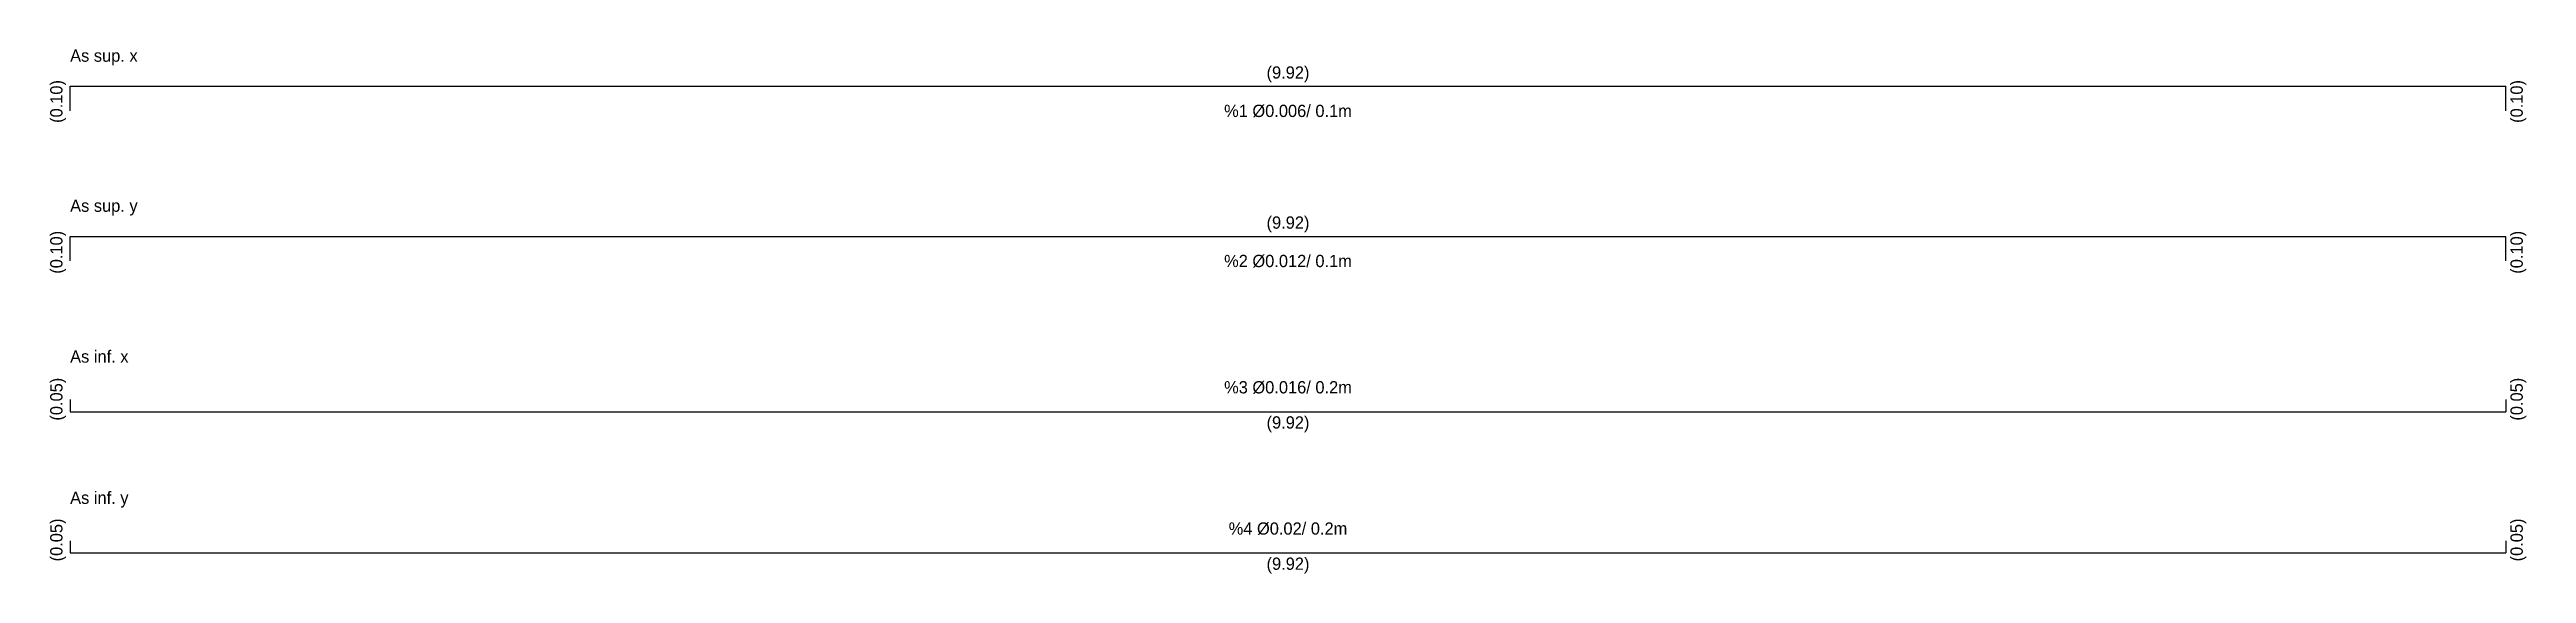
# Model space of a CAD drawing. Header units: metres. Extents: x -0.1 to 25, y -2.1 to 0.1.
# Drawn here: x 14.92 to 25, y -2.09 to 0.05 of the extents above; entities that cross this region are included whole.
import ezdxf
from ezdxf.enums import TextEntityAlignment as Align

# ---------------------------------------------------------------- set-up
doc = ezdxf.new("R2010")
doc.units = ezdxf.units.M

msp = doc.modelspace()

# ---------------------------------------------------------------- texts
for s, p in [('As sup. x', (15, 0)), ('As sup. y', (15, -0.612)), ('As inf. x', (15, -1.227)), ('As inf. y', (15, -1.803))]:
    msp.add_text(s, height=0.05).set_placement(p)
for s, p in [('(0.10)', (14.95, -0.162)), ('(0.10)', (24.97, -0.162)), ('(0.10)', (14.95, -0.777)), ('(0.10)', (24.97, -0.777)), ('(0.05)', (14.95, -1.376)), ('(0.05)', (24.97, -1.376)), ('(0.05)', (14.95, -1.95)), ('(0.05)', (24.97, -1.95))]:
    msp.add_text(s, height=0.05, rotation=90).set_placement(p, align=Align.MIDDLE)
for s, p in [('(9.92)', (19.96, -0.05)), ('%1 Ø0.006/ 0.1m', (19.96, -0.2)), ('(9.92)', (19.96, -0.662)), ('%2 Ø0.012/ 0.1m', (19.96, -0.812)), ('%3 Ø0.016/ 0.2m', (19.96, -1.327)), ('(9.92)', (19.96, -1.477)), ('%4 Ø0.02/ 0.2m', (19.96, -1.903)), ('(9.92)', (19.96, -2.053))]:
    msp.add_text(s, height=0.05).set_placement(p, align=Align.MIDDLE)

# ---------------------------------------------------------------- linework, layer by layer
for p, q in [((15, -0.2), (15, -0.1)), ((15, -0.1), (24.92, -0.1)), ((24.92, -0.2), (24.92, -0.1)), ((15, -0.812), (15, -0.712)), ((15, -0.712), (24.92, -0.712)), ((24.92, -0.812), (24.92, -0.712)), ((15, -1.377), (15, -1.427)), ((24.92, -1.377), (24.92, -1.427)), ((15, -1.427), (24.92, -1.427)), ((15, -1.953), (15, -2.003)), ((15, -2.003), (24.92, -2.003)), ((24.92, -1.953), (24.92, -2.003))]:
    msp.add_line(p, q)

msp.set_redraw_order([(e.dxf.handle, doc.entitydb.next_handle()) for e in msp.query("TEXT MTEXT ATTDEF DIMENSION ARC_DIMENSION")])  # texts and dimensions are drawn at this point

doc.saveas('drawing.dxf')
